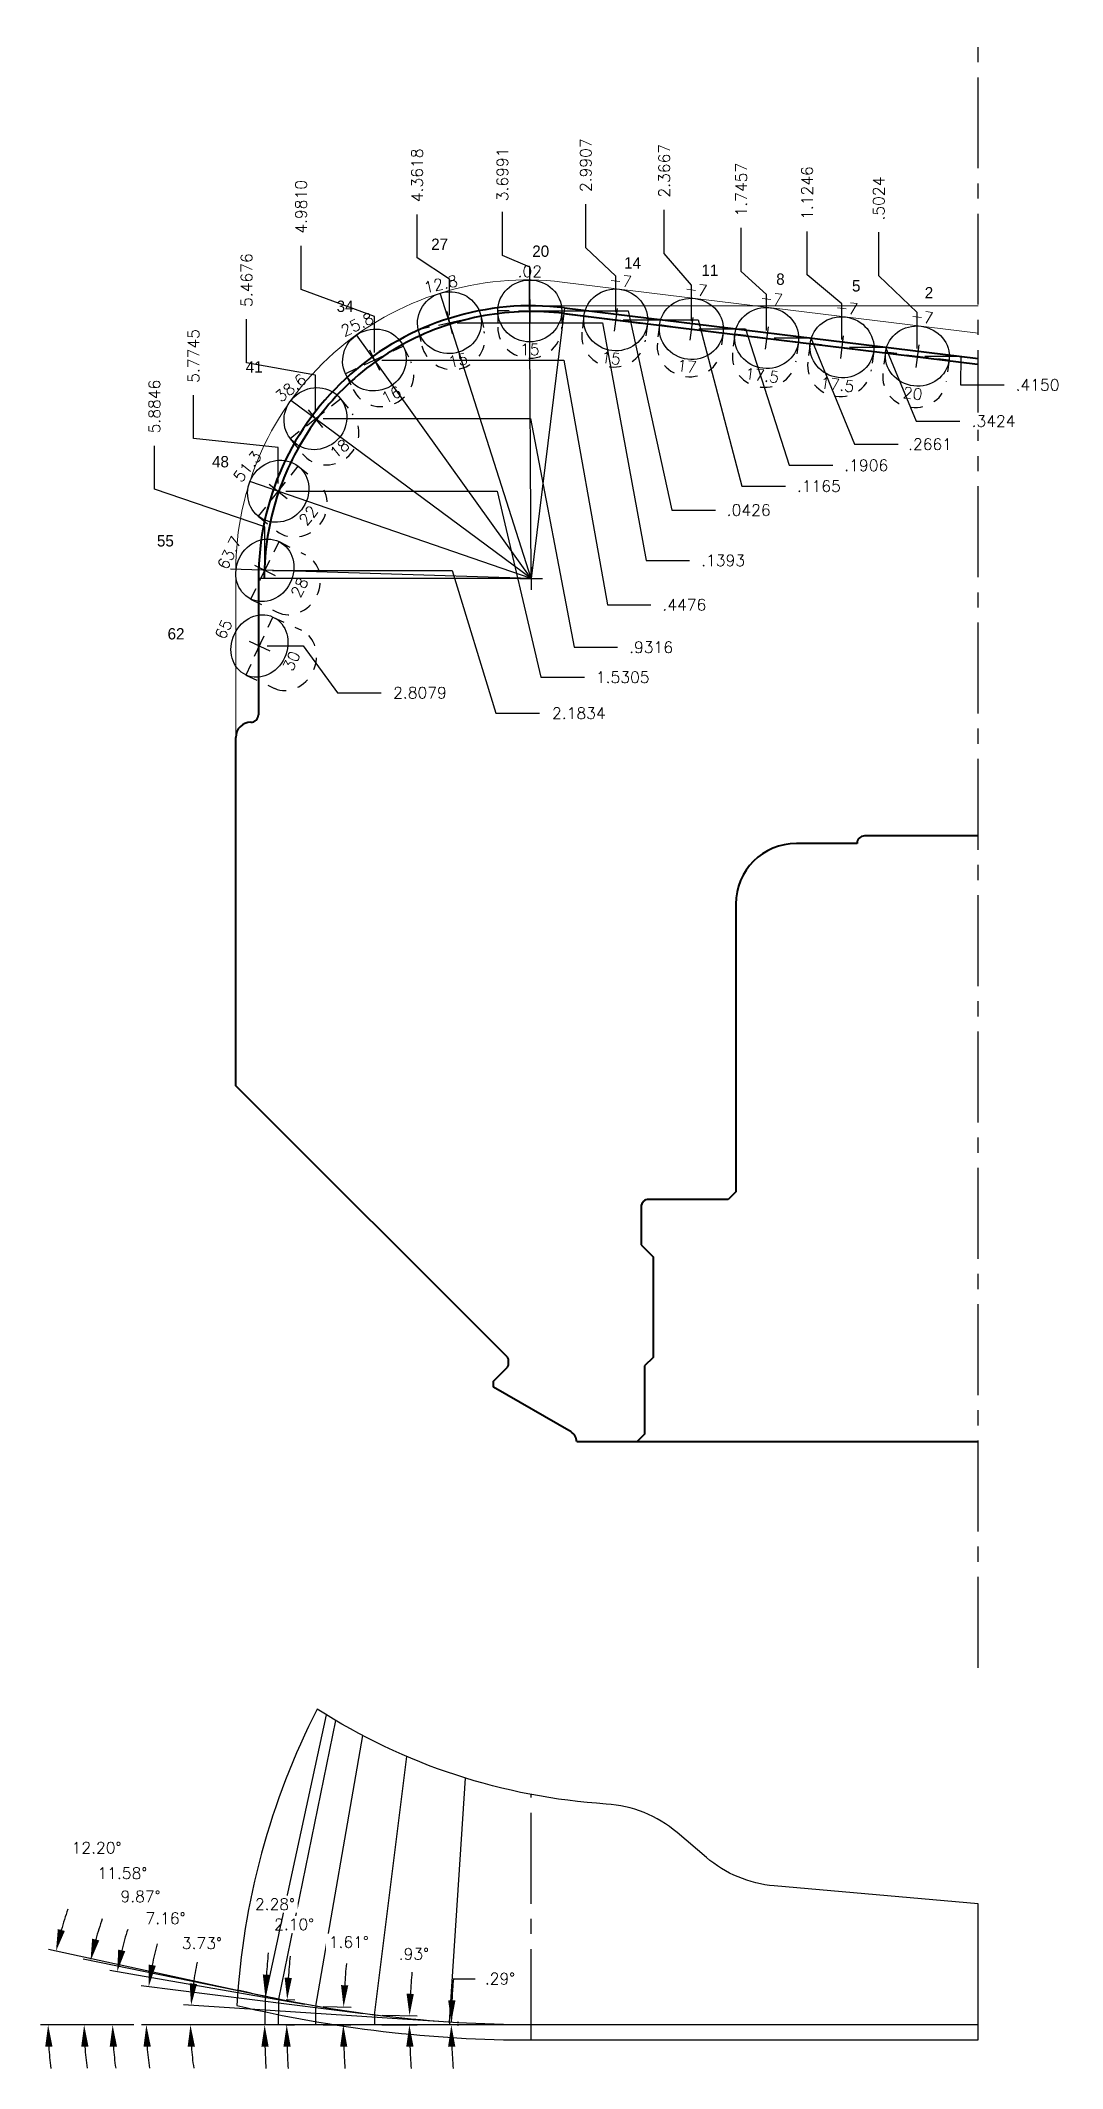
# Model space of a CAD drawing. Extents: x 34 to 204, y 6 to 38.
# Drawn here: x 176.61 to 185.04, y 12.21 to 28.95 of the extents above; entities that cross this region are included whole.
import ezdxf
from ezdxf.enums import TextEntityAlignment as Align

# ---------------------------------------------------------------- set-up
doc = ezdxf.new("R2010")
doc.units = 0
doc.header["$MEASUREMENT"] = 0
doc.header["$PDMODE"] = 35
doc.linetypes.add('CENTER2', pattern=[1.125, 0.75, -0.125, 0.125, -0.125])
doc.linetypes.add('HIDDEN2', pattern=[0.1875, 0.125, -0.0625])
doc.layers.get('0').update_dxf_attribs({"linetype": 'CONTINUOUS'})
doc.layers.get('Defpoints').update_dxf_attribs({"color": 10, "linetype": 'CONTINUOUS'})
doc.layers.add('Blade2', color=7, linetype='CONTINUOUS', true_color=0xcccc00)
for name, color, linetype in [('Blade5', 112, 'CONTINUOUS'), ('CLine', 5, 'CENTER2'), ('TEXT', 3, 'CONTINUOUS')]:
    doc.layers.add(name, color=color, linetype=linetype)
doc.styles.add('RomanS', font='romans')
doc.dimstyles.get("Standard").update_dxf_attribs({"dimtxt": 0.094, "dimasz": 0.18, "dimexe": 0.0625, "dimexo": 0.0625, "dimgap": 0.09, "dimtad": 0, "dimtih": 1, "dimtoh": 1, "dimdec": 4, "dimzin": 4, "dimdsep": 46, "dimtxsty": 'RomanS', "dimcen": 0.09, "dimazin": 1, "dimtfac": 1, "dimtdec": 4, "dimtofl": 0, "dimtmove": 0, "dimatfit": 1, "dimfxl": 1, "dimtfill": 1, "dimtolj": 1, "dimtzin": 0, "dimarcsym": 0})

msp = doc.modelspace()

# ---------------------------------------------------------------- texts
at = {"layer": 'Blade5'}
msp.add_text('62', height=0.09375, dxfattribs=at).set_placement((177.65544, 24.00266))

# ---------------------------------------------------------------- blocks, each defined once
blk = doc.blocks.new('CMark')
at = {"layer": 'CLine'}
for p, q in [((-0.094, 0), (0.094, 0)), ((0, 0.094), (0, -0.094))]:
    blk.add_line(p, q, dxfattribs=at)
blk = doc.blocks.new('1313@20')
for p, q in [((-0.17, 0), (-0.265, 0)), ((0.171, 0), (0.264, 0))]:
    blk.add_line(p, q)
at = {"color": 8, "linetype": 'HIDDEN2', "ltscale": 0.5}
blk.add_line((-0.265, 0), (-0.265, -0.178), dxfattribs=at)
at = {"color": 8, "linetype": 'HIDDEN2', "ltscale": 0.5, "flags": 128}
blk.add_lwpolyline([(0.264, 0), (0.264, -0.178)], dxfattribs=at)
blk.add_ellipse((0, 0), major_axis=(0.264, 0), ratio=0.939693)
at = {"color": 8, "linetype": 'HIDDEN2', "ltscale": 0.5}
blk.add_ellipse((0, -0.178), major_axis=(0.264, 0), ratio=0.939693, start_param=3.141593, end_param=6.283185, dxfattribs=at)
blk.add_blockref('CMark', (0, 0))
at = {"style": 'RomanS'}
blk.add_text('20', height=0.094, dxfattribs=at).set_placement((0, -0.311), align=Align.MIDDLE_CENTER)
blk.add_attdef('ANG', text='', height=0.094, dxfattribs=at).set_placement((0, 0.251), align=Align.BOTTOM_CENTER)
blk = doc.blocks.new('1313@15')
for p, q in [((-0.17, 0), (-0.265, 0)), ((0.171, 0), (0.264, 0))]:
    blk.add_line(p, q)
at = {"color": 8, "linetype": 'HIDDEN2', "ltscale": 0.5}
blk.add_line((-0.265, 0), (-0.265, -0.135), dxfattribs=at)
at = {"color": 8, "linetype": 'HIDDEN2', "ltscale": 0.5, "flags": 128}
blk.add_lwpolyline([(0.264, 0), (0.264, -0.135)], dxfattribs=at)
blk.add_ellipse((0, 0), major_axis=(0.264, 0), ratio=0.965926)
at = {"color": 8, "linetype": 'HIDDEN2', "ltscale": 0.5}
blk.add_ellipse((0, -0.135), major_axis=(0.264, 0), ratio=0.965926, start_param=3.141593, end_param=6.283185, dxfattribs=at)
blk.add_blockref('CMark', (0, 0))
at = {"style": 'RomanS'}
blk.add_text('15', height=0.094, dxfattribs=at).set_placement((0, -0.318), align=Align.MIDDLE_CENTER)
blk.add_attdef('ANG', text='', height=0.094, dxfattribs=at).set_placement((0, 0.251), align=Align.BOTTOM_CENTER)
blk = doc.blocks.new('1313@16')
for p, q in [((-0.17, 0), (-0.265, 0)), ((0.171, 0), (0.264, 0))]:
    blk.add_line(p, q)
at = {"color": 8, "linetype": 'HIDDEN2', "ltscale": 0.5}
blk.add_line((-0.265, 0), (-0.265, -0.143), dxfattribs=at)
at = {"color": 8, "linetype": 'HIDDEN2', "ltscale": 0.5, "flags": 128}
blk.add_lwpolyline([(0.264, 0), (0.264, -0.143)], dxfattribs=at)
blk.add_ellipse((0, 0), major_axis=(0.264, 0), ratio=0.961262)
at = {"color": 8, "linetype": 'HIDDEN2', "ltscale": 0.5}
blk.add_ellipse((0, -0.143), major_axis=(0.264, 0), ratio=0.961262, start_param=3.141593, end_param=6.283185, dxfattribs=at)
blk.add_blockref('CMark', (0, 0))
at = {"style": 'RomanS'}
blk.add_text('16', height=0.094, dxfattribs=at).set_placement((0, -0.318), align=Align.MIDDLE_CENTER)
blk.add_attdef('ANG', text='', height=0.094, dxfattribs=at).set_placement((0, 0.251), align=Align.BOTTOM_CENTER)
blk = doc.blocks.new('1313@18')
for p, q in [((-0.17, 0), (-0.265, 0)), ((0.171, 0), (0.264, 0))]:
    blk.add_line(p, q)
at = {"color": 8, "linetype": 'HIDDEN2', "ltscale": 0.5}
blk.add_line((-0.265, 0), (-0.265, -0.161), dxfattribs=at)
at = {"color": 8, "linetype": 'HIDDEN2', "ltscale": 0.5, "flags": 128}
blk.add_lwpolyline([(0.264, 0), (0.264, -0.161)], dxfattribs=at)
blk.add_ellipse((0, 0), major_axis=(0.264, 0), ratio=0.951057)
at = {"color": 8, "linetype": 'HIDDEN2', "ltscale": 0.5}
blk.add_ellipse((0, -0.161), major_axis=(0.264, 0), ratio=0.951057, start_param=3.141593, end_param=6.283185, dxfattribs=at)
blk.add_blockref('CMark', (0, 0))
at = {"style": 'RomanS'}
blk.add_text('18', height=0.094, dxfattribs=at).set_placement((0, -0.318), align=Align.MIDDLE_CENTER)
blk.add_attdef('ANG', text='', height=0.094, dxfattribs=at).set_placement((0, 0.251), align=Align.BOTTOM_CENTER)
blk = doc.blocks.new('1313@22')
for p, q in [((-0.17, 0), (-0.265, 0)), ((0.171, 0), (0.264, 0))]:
    blk.add_line(p, q)
at = {"color": 8, "linetype": 'HIDDEN2', "ltscale": 0.5}
blk.add_line((-0.265, 0), (-0.265, -0.195), dxfattribs=at)
at = {"color": 8, "linetype": 'HIDDEN2', "ltscale": 0.5, "flags": 128}
blk.add_lwpolyline([(0.264, 0), (0.264, -0.195)], dxfattribs=at)
blk.add_ellipse((0, 0), major_axis=(0.264, 0), ratio=0.927184)
at = {"color": 8, "linetype": 'HIDDEN2', "ltscale": 0.5}
blk.add_ellipse((0, -0.195), major_axis=(0.264, 0), ratio=0.927184, start_param=3.141593, end_param=6.283185, dxfattribs=at)
blk.add_blockref('CMark', (0, 0))
at = {"style": 'RomanS'}
blk.add_text('22', height=0.094, dxfattribs=at).set_placement((0, -0.318), align=Align.MIDDLE_CENTER)
blk.add_attdef('ANG', text='', height=0.094, dxfattribs=at).set_placement((0, 0.251), align=Align.BOTTOM_CENTER)
blk = doc.blocks.new('*D380')
at = {"layer": 'Blade5', "color": 0, "lineweight": -2, "transparency": 16777216}
for p, q in [((183.522, 27.003), (183.522, 27.363)), ((183.84, 26.702), (183.522, 27.003)), ((183.84, 26.404), (183.84, 26.702))]:
    blk.add_line(p, q, dxfattribs=at)
at = {"layer": 'Defpoints', "color": 0, "transparency": 16777216}
for p in [(184.343, 26.757), (183.84, 26.342)]:
    blk.add_point(p, dxfattribs=at)
at = {"layer": 'Blade5', "color": 0, "transparency": 16777216, "insert": (183.522, 27.641), "char_height": 0.094, "attachment_point": 5, "rotation": 90, "style": 'RomanS', "bg_fill": 3, "box_fill_scale": 1.25, "bg_fill_color": 256, "bg_fill_true_color": 13158600, "bg_fill_transparency": 0}
blk.add_mtext('\\A1;.5024', dxfattribs=at)
at = {"layer": 'Defpoints', "color": 0, "transparency": 16777216}
blk.add_point((183.522, 27.363), dxfattribs=at)
blk = doc.blocks.new('*D385')
at = {"layer": 'Blade5', "color": 0, "lineweight": -2, "transparency": 16777216}
for p, q in [((180.418, 27.172), (180.418, 27.532)), ((180.644, 27.074), (180.418, 27.172)), ((180.644, 26.777), (180.644, 27.074))]:
    blk.add_line(p, q, dxfattribs=at)
at = {"layer": 'Defpoints', "color": 0, "transparency": 16777216}
for p in [(180.644, 26.714), (184.343, 26.757)]:
    blk.add_point(p, dxfattribs=at)
at = {"layer": 'Blade5', "color": 0, "transparency": 16777216, "insert": (180.418, 27.841), "char_height": 0.094, "attachment_point": 5, "rotation": 90, "style": 'RomanS', "bg_fill": 3, "box_fill_scale": 1.25, "bg_fill_color": 256, "bg_fill_true_color": 13158600, "bg_fill_transparency": 0}
blk.add_mtext('\\A1;3.6991', dxfattribs=at)
at = {"layer": 'Defpoints', "color": 0, "transparency": 16777216}
blk.add_point((180.418, 27.532), dxfattribs=at)
blk = doc.blocks.new('*D386')
at = {"layer": 'Blade5', "color": 0, "lineweight": -2, "transparency": 16777216}
for p, q in [((179.714, 27.151), (179.714, 27.511)), ((179.981, 26.977), (179.714, 27.151)), ((179.981, 26.68), (179.981, 26.977))]:
    blk.add_line(p, q, dxfattribs=at)
at = {"layer": 'Defpoints', "color": 0, "transparency": 16777216}
for p in [(179.981, 26.617), (184.343, 26.757)]:
    blk.add_point(p, dxfattribs=at)
at = {"layer": 'Blade5', "color": 0, "transparency": 16777216, "insert": (179.714, 27.833), "char_height": 0.094, "attachment_point": 5, "rotation": 90, "style": 'RomanS', "bg_fill": 3, "box_fill_scale": 1.25, "bg_fill_color": 256, "bg_fill_true_color": 13158600, "bg_fill_transparency": 0}
blk.add_mtext('\\A1;4.3618', dxfattribs=at)
at = {"layer": 'Defpoints', "color": 0, "transparency": 16777216}
blk.add_point((179.714, 27.511), dxfattribs=at)
blk = doc.blocks.new('*D387')
at = {"layer": 'Blade5', "color": 0, "lineweight": -2, "transparency": 16777216}
for p, q in [((178.757, 26.89), (178.757, 27.25)), ((179.362, 26.669), (178.757, 26.89)), ((179.362, 26.372), (179.362, 26.669))]:
    blk.add_line(p, q, dxfattribs=at)
at = {"layer": 'Defpoints', "color": 0, "transparency": 16777216}
for p in [(184.343, 26.757), (179.362, 26.309)]:
    blk.add_point(p, dxfattribs=at)
at = {"layer": 'Blade5', "color": 0, "transparency": 16777216, "insert": (178.757, 27.573), "char_height": 0.094, "attachment_point": 5, "rotation": 90, "style": 'RomanS', "bg_fill": 3, "box_fill_scale": 1.25, "bg_fill_color": 256, "bg_fill_true_color": 13158600, "bg_fill_transparency": 0}
blk.add_mtext('\\A1;4.9810', dxfattribs=at)
at = {"layer": 'Defpoints', "color": 0, "transparency": 16777216}
blk.add_point((178.757, 27.25), dxfattribs=at)
blk = doc.blocks.new('*D388')
at = {"layer": 'Blade5', "color": 0, "lineweight": -2, "transparency": 16777216}
for p, q in [((178.307, 26.286), (178.307, 26.646)), ((178.875, 26.185), (178.307, 26.286)), ((178.875, 25.888), (178.875, 26.185))]:
    blk.add_line(p, q, dxfattribs=at)
at = {"layer": 'Defpoints', "color": 0, "transparency": 16777216}
for p in [(184.343, 26.757), (178.875, 25.825)]:
    blk.add_point(p, dxfattribs=at)
at = {"layer": 'Blade5', "color": 0, "transparency": 16777216, "insert": (178.307, 26.968), "char_height": 0.094, "attachment_point": 5, "rotation": 90, "style": 'RomanS', "bg_fill": 3, "box_fill_scale": 1.25, "bg_fill_color": 256, "bg_fill_true_color": 13158600, "bg_fill_transparency": 0}
blk.add_mtext('\\A1;5.4676', dxfattribs=at)
at = {"layer": 'Defpoints', "color": 0, "transparency": 16777216}
blk.add_point((178.307, 26.646), dxfattribs=at)
blk = doc.blocks.new('*D389')
at = {"layer": 'Blade5', "color": 0, "lineweight": -2, "transparency": 16777216}
for p, q in [((177.87, 25.66), (177.87, 26.02)), ((178.568, 25.586), (177.87, 25.66)), ((178.568, 25.289), (178.568, 25.586))]:
    blk.add_line(p, q, dxfattribs=at)
at = {"layer": 'Defpoints', "color": 0, "transparency": 16777216}
for p in [(184.343, 26.757), (178.568, 25.226)]:
    blk.add_point(p, dxfattribs=at)
at = {"layer": 'Blade5', "color": 0, "transparency": 16777216, "insert": (177.87, 26.342), "char_height": 0.094, "attachment_point": 5, "rotation": 90, "style": 'RomanS', "bg_fill": 3, "box_fill_scale": 1.25, "bg_fill_color": 256, "bg_fill_true_color": 13158600, "bg_fill_transparency": 0}
blk.add_mtext('\\A1;5.7745', dxfattribs=at)
at = {"layer": 'Defpoints', "color": 0, "transparency": 16777216}
blk.add_point((177.87, 26.02), dxfattribs=at)
blk = doc.blocks.new('*D390')
at = {"layer": 'Blade5', "color": 0, "lineweight": -2, "transparency": 16777216}
for p, q in [((183.903, 26.342), (184.2, 26.342)), ((184.2, 26.342), (184.196, 26.104)), ((184.196, 26.104), (184.556, 26.104))]:
    blk.add_line(p, q, dxfattribs=at)
at = {"layer": 'Defpoints', "color": 0, "transparency": 16777216}
for p in [(184.343, 26.757), (183.84, 26.342)]:
    blk.add_point(p, dxfattribs=at)
at = {"layer": 'Blade5', "color": 0, "transparency": 16777216, "insert": (184.832, 26.104), "char_height": 0.094, "attachment_point": 5, "style": 'RomanS', "bg_fill": 3, "box_fill_scale": 1.25, "bg_fill_color": 256, "bg_fill_true_color": 13158600, "bg_fill_transparency": 0}
blk.add_mtext('\\A1;.4150', dxfattribs=at)
at = {"layer": 'Defpoints', "color": 0, "transparency": 16777216}
blk.add_point((184.556, 26.104), dxfattribs=at)
blk = doc.blocks.new('*D395')
at = {"layer": 'Blade5', "color": 0, "lineweight": -2, "transparency": 16777216}
for p, q in [((180.706, 26.714), (181.454, 26.714)), ((181.454, 26.714), (181.814, 25.07)), ((181.814, 25.07), (182.174, 25.07))]:
    blk.add_line(p, q, dxfattribs=at)
at = {"layer": 'Defpoints', "color": 0, "transparency": 16777216}
for p in [(180.644, 26.714), (184.343, 26.757)]:
    blk.add_point(p, dxfattribs=at)
at = {"layer": 'Blade5', "color": 0, "transparency": 16777216, "insert": (182.449, 25.07), "char_height": 0.094, "attachment_point": 5, "style": 'RomanS', "bg_fill": 3, "box_fill_scale": 1.25, "bg_fill_color": 256, "bg_fill_true_color": 13158600, "bg_fill_transparency": 0}
blk.add_mtext('\\A1;.0426', dxfattribs=at)
at = {"layer": 'Defpoints', "color": 0, "transparency": 16777216}
blk.add_point((182.174, 25.07), dxfattribs=at)
blk = doc.blocks.new('*D396')
at = {"layer": 'Blade5', "color": 0, "lineweight": -2, "transparency": 16777216}
for p, q in [((180.043, 26.617), (181.242, 26.617)), ((181.242, 26.617), (181.602, 24.655)), ((181.602, 24.655), (181.962, 24.655))]:
    blk.add_line(p, q, dxfattribs=at)
at = {"layer": 'Defpoints', "color": 0, "transparency": 16777216}
for p in [(179.981, 26.617), (184.343, 26.757)]:
    blk.add_point(p, dxfattribs=at)
at = {"layer": 'Blade5', "color": 0, "transparency": 16777216, "insert": (182.238, 24.655), "char_height": 0.094, "attachment_point": 5, "style": 'RomanS', "bg_fill": 3, "box_fill_scale": 1.25, "bg_fill_color": 256, "bg_fill_true_color": 13158600, "bg_fill_transparency": 0}
blk.add_mtext('\\A1;.1393', dxfattribs=at)
at = {"layer": 'Defpoints', "color": 0, "transparency": 16777216}
blk.add_point((181.962, 24.655), dxfattribs=at)
blk = doc.blocks.new('*D397')
at = {"layer": 'Blade5', "color": 0, "lineweight": -2, "transparency": 16777216}
for p, q in [((179.424, 26.309), (180.923, 26.309)), ((180.923, 26.309), (181.283, 24.289)), ((181.283, 24.289), (181.643, 24.289))]:
    blk.add_line(p, q, dxfattribs=at)
at = {"layer": 'Defpoints', "color": 0, "transparency": 16777216}
for p in [(184.343, 26.757), (179.362, 26.309)]:
    blk.add_point(p, dxfattribs=at)
at = {"layer": 'Blade5', "color": 0, "transparency": 16777216, "insert": (181.918, 24.289), "char_height": 0.094, "attachment_point": 5, "style": 'RomanS', "bg_fill": 3, "box_fill_scale": 1.25, "bg_fill_color": 256, "bg_fill_true_color": 13158600, "bg_fill_transparency": 0}
blk.add_mtext('\\A1;.4476', dxfattribs=at)
at = {"layer": 'Defpoints', "color": 0, "transparency": 16777216}
blk.add_point((181.643, 24.289), dxfattribs=at)
blk = doc.blocks.new('*D398')
at = {"layer": 'Blade5', "color": 0, "lineweight": -2, "transparency": 16777216}
for p, q in [((178.938, 25.825), (180.648, 25.825)), ((180.648, 25.825), (181.008, 23.938)), ((181.008, 23.938), (181.368, 23.938))]:
    blk.add_line(p, q, dxfattribs=at)
at = {"layer": 'Defpoints', "color": 0, "transparency": 16777216}
for p in [(184.343, 26.757), (178.875, 25.825)]:
    blk.add_point(p, dxfattribs=at)
at = {"layer": 'Blade5', "color": 0, "transparency": 16777216, "insert": (181.644, 23.938), "char_height": 0.094, "attachment_point": 5, "style": 'RomanS', "bg_fill": 3, "box_fill_scale": 1.25, "bg_fill_color": 256, "bg_fill_true_color": 13158600, "bg_fill_transparency": 0}
blk.add_mtext('\\A1;.9316', dxfattribs=at)
at = {"layer": 'Defpoints', "color": 0, "transparency": 16777216}
blk.add_point((181.368, 23.938), dxfattribs=at)
blk = doc.blocks.new('*D399')
at = {"layer": 'Blade5', "color": 0, "lineweight": -2, "transparency": 16777216}
for p, q in [((178.631, 25.226), (180.374, 25.226)), ((180.374, 25.226), (180.734, 23.691)), ((180.734, 23.691), (181.094, 23.691))]:
    blk.add_line(p, q, dxfattribs=at)
at = {"layer": 'Defpoints', "color": 0, "transparency": 16777216}
for p in [(184.343, 26.757), (178.568, 25.226)]:
    blk.add_point(p, dxfattribs=at)
at = {"layer": 'Blade5', "color": 0, "transparency": 16777216, "insert": (181.41, 23.691), "char_height": 0.094, "attachment_point": 5, "style": 'RomanS', "bg_fill": 3, "box_fill_scale": 1.25, "bg_fill_color": 256, "bg_fill_true_color": 13158600, "bg_fill_transparency": 0}
blk.add_mtext('\\A1;1.5305', dxfattribs=at)
at = {"layer": 'Defpoints', "color": 0, "transparency": 16777216}
blk.add_point((181.094, 23.691), dxfattribs=at)
blk = doc.blocks.new('*D400')
at = {"layer": 'Blade5', "color": 0, "lineweight": -2, "transparency": 16777216}
for p, q in [((180.013, 12.95), (180.193, 12.95)), ((180.043, 12.591), (180.058, 12.59)), ((180.043, 12.569), (180.058, 12.569))]:
    blk.add_line(p, q, dxfattribs=at)
for start, end in [(174.9654, 179.7119), (174.9664, 177.3392), (182.3727, 184.7454)]:
    blk.add_arc((184.343, 12.569), 4.347, start, end, dxfattribs=at)
at = {"layer": 'Blade5', "color": 0, "transparency": 16777216}
for points in [[(180.03, 12.77), (179.97, 12.771), (179.996, 12.591)], [(179.969, 12.388), (180.029, 12.39), (179.996, 12.569)]]:
    blk.add_solid(points, dxfattribs=at)
at = {"layer": 'Defpoints', "color": 0, "transparency": 16777216}
for p in [(179.981, 12.591), (179.981, 12.569), (179.996, 12.576), (184.343, 12.569)]:
    blk.add_point(p, dxfattribs=at)
at = {"layer": 'Blade5', "color": 0, "transparency": 16777216, "insert": (180.397, 12.95), "char_height": 0.094, "attachment_point": 5, "style": 'RomanS', "bg_fill": 3, "box_fill_scale": 1.25, "bg_fill_color": 256, "bg_fill_true_color": 13158600, "bg_fill_transparency": 0}
blk.add_mtext('\\A1;.29°', dxfattribs=at)
blk = doc.blocks.new('*D401')
at = {"layer": 'Blade5', "color": 0, "lineweight": -2, "transparency": 16777216}
for p, q in [((179.424, 12.569), (179.713, 12.569)), ((179.425, 12.649), (179.713, 12.644))]:
    blk.add_line(p, q, dxfattribs=at)
for start, end in [(174.6738, 176.8718), (182.1979, 184.3959)]:
    blk.add_arc((184.343, 12.569), 4.692, start, end, dxfattribs=at)
at = {"layer": 'Blade5', "color": 0, "transparency": 16777216}
for points in [[(179.687, 12.824), (179.627, 12.826), (179.651, 12.645)], [(179.624, 12.388), (179.684, 12.39), (179.65, 12.569)]]:
    blk.add_solid(points, dxfattribs=at)
at = {"layer": 'Defpoints', "color": 0, "transparency": 16777216}
for p in [(179.362, 12.65), (179.362, 12.569), (179.65, 12.594), (184.343, 12.569)]:
    blk.add_point(p, dxfattribs=at)
at = {"layer": 'Blade5', "color": 0, "transparency": 16777216, "insert": (179.687, 13.154), "char_height": 0.094, "attachment_point": 5, "style": 'RomanS', "bg_fill": 3, "box_fill_scale": 1.25, "bg_fill_color": 256, "bg_fill_true_color": 13158600, "bg_fill_transparency": 0}
blk.add_mtext('\\A1;.93°', dxfattribs=at)
blk = doc.blocks.new('*D402')
at = {"layer": 'Blade5', "color": 0, "lineweight": -2, "transparency": 16777216}
for p, q in [((178.94, 12.721), (179.17, 12.714)), ((178.938, 12.569), (179.168, 12.569))]:
    blk.add_line(p, q, dxfattribs=at)
for start, end in [(174.4529, 176.4222), (181.9693, 183.9386)]:
    blk.add_arc((184.343, 12.569), 5.237, start, end, dxfattribs=at)
at = {"layer": 'Blade5', "color": 0, "transparency": 16777216}
for points in [[(179.146, 12.894), (179.086, 12.897), (179.107, 12.716)], [(179.079, 12.388), (179.138, 12.389), (179.105, 12.569)]]:
    blk.add_solid(points, dxfattribs=at)
at = {"layer": 'Defpoints', "color": 0, "transparency": 16777216}
for p in [(178.877, 12.722), (178.875, 12.569), (179.106, 12.618), (184.343, 12.569)]:
    blk.add_point(p, dxfattribs=at)
at = {"layer": 'Blade5', "color": 0, "transparency": 16777216, "insert": (179.15, 13.252), "char_height": 0.094, "attachment_point": 5, "style": 'RomanS', "bg_fill": 3, "box_fill_scale": 1.25, "bg_fill_color": 256, "bg_fill_true_color": 13158600, "bg_fill_transparency": 0}
blk.add_mtext('\\A1;1.61°', dxfattribs=at)
blk = doc.blocks.new('*D403')
at = {"layer": 'Blade5', "color": 0, "lineweight": -2, "transparency": 16777216}
for p, q in [((178.634, 12.778), (178.704, 12.775)), ((178.631, 12.569), (178.701, 12.569))]:
    blk.add_line(p, q, dxfattribs=at)
for start, end in [(174.2872, 176.0951), (181.808, 183.6159)]:
    blk.add_arc((184.343, 12.569), 5.705, start, end, dxfattribs=at)
at = {"layer": 'Blade5', "color": 0, "transparency": 16777216}
for points in [[(178.681, 12.956), (178.621, 12.959), (178.642, 12.778)], [(178.611, 12.388), (178.671, 12.389), (178.638, 12.569)]]:
    blk.add_solid(points, dxfattribs=at)
at = {"layer": 'Defpoints', "color": 0, "transparency": 16777216}
for p in [(178.572, 12.78), (178.568, 12.569), (178.638, 12.638), (184.343, 12.569)]:
    blk.add_point(p, dxfattribs=at)
at = {"layer": 'Blade5', "color": 0, "transparency": 16777216, "insert": (178.699, 13.398), "char_height": 0.094, "attachment_point": 5, "style": 'RomanS', "bg_fill": 3, "box_fill_scale": 1.25, "bg_fill_color": 256, "bg_fill_true_color": 13158600, "bg_fill_transparency": 0}
blk.add_mtext('\\A1;2.10°', dxfattribs=at)
blk = doc.blocks.new('*D404')
at = {"layer": 'Blade5', "color": 0, "lineweight": -2, "transparency": 16777216}
blk.add_line((179.887, 12.597), (177.787, 12.734), dxfattribs=at)
for start, end in [(167.9327, 172.1032), (184.1705, 188.3411)]:
    blk.add_arc((180.318, 12.569), 2.473, start, end, dxfattribs=at)
at = {"layer": 'Blade5', "color": 0, "transparency": 16777216}
for points in [[(177.898, 12.906), (177.838, 12.912), (177.849, 12.73)], [(177.821, 12.388), (177.881, 12.39), (177.844, 12.569)]]:
    blk.add_solid(points, dxfattribs=at)
at = {"layer": 'Defpoints', "color": 0, "transparency": 16777216}
for p in [(177.441, 12.569), (177.845, 12.623), (179.95, 12.593), (180.012, 12.589), (180.655, 12.569)]:
    blk.add_point(p, dxfattribs=at)
at = {"layer": 'Blade5', "color": 0, "transparency": 16777216, "insert": (177.938, 13.242), "char_height": 0.094, "attachment_point": 5, "style": 'RomanS', "bg_fill": 3, "box_fill_scale": 1.25, "bg_fill_color": 256, "bg_fill_true_color": 13158600, "bg_fill_transparency": 0}
blk.add_mtext('\\A1;3.73°', dxfattribs=at)
blk = doc.blocks.new('*D405')
at = {"layer": 'Blade5', "color": 0, "lineweight": -2, "transparency": 16777216}
blk.add_line((179.269, 12.661), (177.438, 12.891), dxfattribs=at)
for start, end in [(164.6737, 168.7576), (184.0839, 188.1677)]:
    blk.add_arc((180.006, 12.569), 2.526, start, end, dxfattribs=at)
at = {"layer": 'Blade5', "color": 0, "transparency": 16777216}
for points in [[(177.558, 13.057), (177.499, 13.066), (177.5, 12.884)], [(177.457, 12.388), (177.517, 12.39), (177.48, 12.569)]]:
    blk.add_solid(points, dxfattribs=at)
at = {"layer": 'Defpoints', "color": 0, "transparency": 16777216}
for p in [(177.441, 12.569), (177.482, 12.674), (179.331, 12.654), (179.393, 12.646), (180.655, 12.569)]:
    blk.add_point(p, dxfattribs=at)
at = {"layer": 'Blade5', "color": 0, "transparency": 16777216, "insert": (177.638, 13.448), "char_height": 0.094, "attachment_point": 5, "style": 'RomanS', "bg_fill": 3, "box_fill_scale": 1.25, "bg_fill_color": 256, "bg_fill_true_color": 13158600, "bg_fill_transparency": 0}
blk.add_mtext('\\A1;7.16°', dxfattribs=at)
blk = doc.blocks.new('*D406')
at = {"layer": 'Blade5', "color": 0, "lineweight": -2, "transparency": 16777216}
for p, q in [((178.785, 12.738), (177.178, 13.018)), ((177.378, 12.569), (177.139, 12.569))]:
    blk.add_line(p, q, dxfattribs=at)
for start, end in [(162.0662, 166.0994), (184.0332, 188.0665)]:
    blk.add_arc((179.76, 12.569), 2.558, start, end, dxfattribs=at)
at = {"layer": 'Blade5', "color": 0, "transparency": 16777216}
for points in [[(177.306, 13.177), (177.248, 13.19), (177.24, 13.007)], [(177.178, 12.388), (177.238, 12.39), (177.202, 12.569)]]:
    blk.add_solid(points, dxfattribs=at)
at = {"layer": 'Defpoints', "color": 0, "transparency": 16777216}
for p in [(178.846, 12.728), (177.206, 12.716), (177.441, 12.569), (178.908, 12.717), (180.655, 12.569)]:
    blk.add_point(p, dxfattribs=at)
at = {"layer": 'Blade5', "color": 0, "transparency": 16777216, "insert": (177.432, 13.629), "char_height": 0.094, "attachment_point": 5, "style": 'RomanS', "bg_fill": 3, "box_fill_scale": 1.25, "bg_fill_color": 256, "bg_fill_true_color": 13158600, "bg_fill_transparency": 0}
blk.add_mtext('\\A1;9.87°', dxfattribs=at)
blk = doc.blocks.new('*D407')
at = {"layer": 'Blade5', "color": 0, "lineweight": -2, "transparency": 16777216}
for p, q in [((178.48, 12.799), (176.959, 13.111)), ((177.378, 12.569), (176.904, 12.569))]:
    blk.add_line(p, q, dxfattribs=at)
for start, end in [(160.591, 164.504), (183.913, 187.826)]:
    blk.add_arc((179.603, 12.569), 2.636, start, end, dxfattribs=at)
at = {"layer": 'Blade5', "color": 0, "transparency": 16777216}
for points in [[(177.092, 13.266), (177.033, 13.28), (177.02, 13.098)], [(176.943, 12.388), (177.003, 12.39), (176.967, 12.569)]]:
    blk.add_solid(points, dxfattribs=at)
at = {"layer": 'Defpoints', "color": 0, "transparency": 16777216}
for p in [(176.973, 12.746), (178.541, 12.786), (178.603, 12.774), (177.441, 12.569), (180.655, 12.569)]:
    blk.add_point(p, dxfattribs=at)
at = {"layer": 'Blade5', "color": 0, "transparency": 16777216, "insert": (177.282, 13.82), "char_height": 0.094, "attachment_point": 5, "style": 'RomanS', "bg_fill": 3, "box_fill_scale": 1.25, "bg_fill_color": 256, "bg_fill_true_color": 13158600, "bg_fill_transparency": 0}
blk.add_mtext('\\A1;11.58°', dxfattribs=at)
blk = doc.blocks.new('1313@30')
for p, q in [((-0.17, 0), (-0.265, 0)), ((0.171, 0), (0.264, 0))]:
    blk.add_line(p, q)
at = {"color": 8, "linetype": 'HIDDEN2', "ltscale": 0.5}
blk.add_line((-0.265, 0), (-0.265, -0.26), dxfattribs=at)
at = {"color": 8, "linetype": 'HIDDEN2', "ltscale": 0.5, "flags": 128}
blk.add_lwpolyline([(0.264, 0), (0.264, -0.26)], dxfattribs=at)
blk.add_ellipse((0, 0), major_axis=(0.264, 0), ratio=0.866025)
at = {"color": 8, "linetype": 'HIDDEN2', "ltscale": 0.5}
blk.add_ellipse((0, -0.26), major_axis=(0.264, 0), ratio=0.866025, start_param=3.141593, end_param=6.283185, dxfattribs=at)
blk.add_blockref('CMark', (0, 0))
at = {"style": 'RomanS'}
blk.add_text('30', height=0.094, dxfattribs=at).set_placement((0, -0.292), align=Align.MIDDLE_CENTER)
blk.add_attdef('ANG', text='', height=0.094, dxfattribs=at).set_placement((0, 0.251), align=Align.BOTTOM_CENTER)
blk = doc.blocks.new('*D453')
at = {"layer": 'Blade5', "color": 0, "lineweight": -2, "transparency": 16777216}
for p, q in [((178.476, 23.949), (178.773, 23.949)), ((178.773, 23.949), (179.057, 23.563)), ((179.057, 23.563), (179.417, 23.563))]:
    blk.add_line(p, q, dxfattribs=at)
at = {"layer": 'Defpoints', "color": 0, "transparency": 16777216}
for p in [(184.343, 26.757), (178.413, 23.949)]:
    blk.add_point(p, dxfattribs=at)
at = {"layer": 'Blade5', "color": 0, "transparency": 16777216, "insert": (179.737, 23.563), "char_height": 0.094, "attachment_point": 5, "style": 'RomanS', "bg_fill": 3, "box_fill_scale": 1.25, "bg_fill_color": 256, "bg_fill_true_color": 13158600, "bg_fill_transparency": 0}
blk.add_mtext('\\A1;2.8079', dxfattribs=at)
at = {"layer": 'Defpoints', "color": 0, "transparency": 16777216}
blk.add_point((179.417, 23.563), dxfattribs=at)
blk = doc.blocks.new('1313@28')
for p, q in [((-0.17, 0), (-0.265, 0)), ((0.171, 0), (0.264, 0))]:
    blk.add_line(p, q)
at = {"color": 8, "linetype": 'HIDDEN2', "ltscale": 0.5}
blk.add_line((-0.265, 0), (-0.265, -0.244), dxfattribs=at)
at = {"color": 8, "linetype": 'HIDDEN2', "ltscale": 0.5, "flags": 128}
blk.add_lwpolyline([(0.264, 0), (0.264, -0.244)], dxfattribs=at)
blk.add_ellipse((0, 0), major_axis=(0.264, 0), ratio=0.882949)
at = {"color": 8, "linetype": 'HIDDEN2', "ltscale": 0.5}
blk.add_ellipse((0, -0.244), major_axis=(0.264, 0), ratio=0.882949, start_param=3.141593, end_param=6.283185, dxfattribs=at)
blk.add_blockref('CMark', (0, 0))
at = {"style": 'RomanS'}
blk.add_text('28', height=0.094, dxfattribs=at).set_placement((0, -0.318), align=Align.MIDDLE_CENTER)
blk.add_attdef('ANG', text='', height=0.094, dxfattribs=at).set_placement((0, 0.251), align=Align.BOTTOM_CENTER)
blk = doc.blocks.new('*D467')
at = {"layer": 'Blade5', "color": 0, "lineweight": -2, "transparency": 16777216}
for p, q in [((177.547, 25.242), (177.547, 25.602)), ((178.458, 24.933), (177.547, 25.242)), ((178.458, 24.636), (178.458, 24.933))]:
    blk.add_line(p, q, dxfattribs=at)
at = {"layer": 'Defpoints', "color": 0, "transparency": 16777216}
for p in [(184.343, 26.757), (178.458, 24.573)]:
    blk.add_point(p, dxfattribs=at)
at = {"layer": 'Blade5', "color": 0, "transparency": 16777216, "insert": (177.547, 25.925), "char_height": 0.094, "attachment_point": 5, "rotation": 90, "style": 'RomanS', "bg_fill": 3, "box_fill_scale": 1.25, "bg_fill_color": 256, "bg_fill_true_color": 13158600, "bg_fill_transparency": 0}
blk.add_mtext('\\A1;5.8846', dxfattribs=at)
at = {"layer": 'Defpoints', "color": 0, "transparency": 16777216}
blk.add_point((177.547, 25.602), dxfattribs=at)
blk = doc.blocks.new('*D468')
at = {"layer": 'Blade5', "color": 0, "lineweight": -2, "transparency": 16777216}
for p, q in [((178.521, 24.573), (180.003, 24.573)), ((180.003, 24.573), (180.363, 23.394)), ((180.363, 23.394), (180.723, 23.394))]:
    blk.add_line(p, q, dxfattribs=at)
at = {"layer": 'Defpoints', "color": 0, "transparency": 16777216}
for p in [(184.343, 26.757), (178.458, 24.573)]:
    blk.add_point(p, dxfattribs=at)
at = {"layer": 'Blade5', "color": 0, "transparency": 16777216, "insert": (181.048, 23.394), "char_height": 0.094, "attachment_point": 5, "style": 'RomanS', "bg_fill": 3, "box_fill_scale": 1.25, "bg_fill_color": 256, "bg_fill_true_color": 13158600, "bg_fill_transparency": 0}
blk.add_mtext('\\A1;2.1834', dxfattribs=at)
at = {"layer": 'Defpoints', "color": 0, "transparency": 16777216}
blk.add_point((180.723, 23.394), dxfattribs=at)
blk = doc.blocks.new('*D469')
at = {"layer": 'Blade2', "color": 0, "lineweight": -2, "transparency": 16777216}
for p, q in [((178.371, 12.823), (176.674, 13.19)), ((177.378, 12.569), (176.608, 12.569))]:
    blk.add_line(p, q, dxfattribs=at)
for start, end in [(160.6274, 164.2138), (183.5864, 187.1727)]:
    blk.add_arc((179.546, 12.569), 2.876, start, end, dxfattribs=at)
at = {"layer": 'Blade2', "color": 0, "transparency": 16777216}
for points in [[(176.808, 13.344), (176.75, 13.359), (176.735, 13.177)], [(176.646, 12.388), (176.706, 12.39), (176.67, 12.569)]]:
    blk.add_solid(points, dxfattribs=at)
at = {"layer": 'Defpoints', "color": 0, "transparency": 16777216}
for p in [(176.677, 12.773), (178.432, 12.81), (178.493, 12.797), (177.441, 12.569), (180.655, 12.569)]:
    blk.add_point(p, dxfattribs=at)
at = {"layer": 'Blade2', "color": 0, "transparency": 16777216, "insert": (177.069, 14.03), "char_height": 0.094, "attachment_point": 5, "style": 'RomanS', "bg_fill": 3, "box_fill_scale": 1.25, "bg_fill_color": 256, "bg_fill_true_color": 13158600, "bg_fill_transparency": 0}
blk.add_mtext('\\A1;12.20°', dxfattribs=at)
blk = doc.blocks.new('*D470')
at = {"layer": 'Blade2', "color": 0, "lineweight": -2, "transparency": 16777216}
for p, q in [((178.4, 12.806), (178.398, 12.806)), ((178.396, 12.569), (178.393, 12.569))]:
    blk.add_line(p, q, dxfattribs=at)
for start, end in [(174.214, 175.9661), (181.752, 183.504)]:
    blk.add_arc((184.343, 12.569), 5.887, start, end, dxfattribs=at)
at = {"layer": 'Blade2', "color": 0, "transparency": 16777216}
for points in [[(178.5, 12.981), (178.441, 12.985), (178.461, 12.803)], [(178.429, 12.388), (178.489, 12.389), (178.456, 12.569)]]:
    blk.add_solid(points, dxfattribs=at)
at = {"layer": 'Defpoints', "color": 0, "transparency": 16777216}
for p in [(178.463, 12.803), (178.456, 12.647), (178.458, 12.569), (184.343, 12.569)]:
    blk.add_point(p, dxfattribs=at)
at = {"layer": 'Blade2', "color": 0, "transparency": 16777216, "insert": (178.541, 13.564), "char_height": 0.094, "attachment_point": 5, "style": 'RomanS', "bg_fill": 3, "box_fill_scale": 1.25, "bg_fill_color": 256, "bg_fill_true_color": 13158600, "bg_fill_transparency": 0}
blk.add_mtext('\\A1;2.28°', dxfattribs=at)
blk = doc.blocks.new('1313@17.5')
for p, q in [((-0.17, 0), (-0.265, 0)), ((0.171, 0), (0.264, 0))]:
    blk.add_line(p, q)
at = {"color": 8, "linetype": 'HIDDEN2', "ltscale": 0.5}
blk.add_line((-0.265, 0), (-0.265, -0.178), dxfattribs=at)
at = {"color": 8, "linetype": 'HIDDEN2', "ltscale": 0.5, "flags": 128}
blk.add_lwpolyline([(0.264, 0), (0.264, -0.178)], dxfattribs=at)
blk.add_ellipse((0, 0), major_axis=(0.264, 0), ratio=0.953717)
at = {"color": 8, "linetype": 'HIDDEN2', "ltscale": 0.5}
blk.add_ellipse((0, -0.156), major_axis=(0.264, 0), ratio=0.953717, start_param=3.141593, end_param=6.283185, dxfattribs=at)
blk.add_blockref('CMark', (0, 0))
at = {"style": 'RomanS'}
blk.add_text('17.5', height=0.094, dxfattribs=at).set_placement((0, -0.311), align=Align.MIDDLE_CENTER)
blk.add_attdef('ANG', text='', height=0.094, dxfattribs=at).set_placement((0, 0.251), align=Align.BOTTOM_CENTER)
blk = doc.blocks.new('*D569')
at = {"layer": 'Blade5', "color": 0, "lineweight": -2, "transparency": 16777216}
for p, q in [((182.931, 27.011), (182.931, 27.371)), ((183.218, 26.774), (182.931, 27.011)), ((183.218, 26.477), (183.218, 26.774))]:
    blk.add_line(p, q, dxfattribs=at)
at = {"layer": 'Defpoints', "color": 0, "transparency": 16777216}
for p in [(184.343, 26.757), (183.218, 26.414)]:
    blk.add_point(p, dxfattribs=at)
at = {"layer": 'Blade5', "color": 0, "transparency": 16777216, "insert": (182.931, 27.687), "char_height": 0.094, "attachment_point": 5, "rotation": 90, "style": 'RomanS', "bg_fill": 3, "box_fill_scale": 1.25, "bg_fill_color": 256, "bg_fill_true_color": 13158600, "bg_fill_transparency": 0}
blk.add_mtext('\\A1;1.1246', dxfattribs=at)
at = {"layer": 'Defpoints', "color": 0, "transparency": 16777216}
blk.add_point((182.931, 27.371), dxfattribs=at)
blk = doc.blocks.new('*D570')
at = {"layer": 'Blade5', "color": 0, "lineweight": -2, "transparency": 16777216}
for p, q in [((183.281, 26.414), (183.578, 26.414)), ((183.578, 26.414), (183.831, 25.805)), ((183.831, 25.805), (184.191, 25.805))]:
    blk.add_line(p, q, dxfattribs=at)
at = {"layer": 'Defpoints', "color": 0, "transparency": 16777216}
for p in [(184.343, 26.757), (183.218, 26.414)]:
    blk.add_point(p, dxfattribs=at)
at = {"layer": 'Blade5', "color": 0, "transparency": 16777216, "insert": (184.469, 25.805), "char_height": 0.094, "attachment_point": 5, "style": 'RomanS', "bg_fill": 3, "box_fill_scale": 1.25, "bg_fill_color": 256, "bg_fill_true_color": 13158600, "bg_fill_transparency": 0}
blk.add_mtext('\\A1;.3424', dxfattribs=at)
at = {"layer": 'Defpoints', "color": 0, "transparency": 16777216}
blk.add_point((184.191, 25.805), dxfattribs=at)
blk = doc.blocks.new('*D571')
at = {"layer": 'Blade5', "color": 0, "lineweight": -2, "transparency": 16777216}
for p, q in [((182.388, 27.039), (182.388, 27.399)), ((182.597, 26.851), (182.388, 27.039)), ((182.597, 26.553), (182.597, 26.851))]:
    blk.add_line(p, q, dxfattribs=at)
at = {"layer": 'Defpoints', "color": 0, "transparency": 16777216}
for p in [(184.343, 26.757), (182.597, 26.491)]:
    blk.add_point(p, dxfattribs=at)
at = {"layer": 'Blade5', "color": 0, "transparency": 16777216, "insert": (182.388, 27.715), "char_height": 0.094, "attachment_point": 5, "rotation": 90, "style": 'RomanS', "bg_fill": 3, "box_fill_scale": 1.25, "bg_fill_color": 256, "bg_fill_true_color": 13158600, "bg_fill_transparency": 0}
blk.add_mtext('\\A1;1.7457', dxfattribs=at)
at = {"layer": 'Defpoints', "color": 0, "transparency": 16777216}
blk.add_point((182.388, 27.399), dxfattribs=at)
blk = doc.blocks.new('*D572')
at = {"layer": 'Blade5', "color": 0, "lineweight": -2, "transparency": 16777216}
for p, q in [((182.66, 26.491), (182.963, 26.491)), ((182.963, 26.491), (183.323, 25.614)), ((183.323, 25.614), (183.683, 25.614))]:
    blk.add_line(p, q, dxfattribs=at)
at = {"layer": 'Defpoints', "color": 0, "transparency": 16777216}
for p in [(184.343, 26.757), (182.597, 26.491)]:
    blk.add_point(p, dxfattribs=at)
at = {"layer": 'Blade5', "color": 0, "transparency": 16777216, "insert": (183.945, 25.614), "char_height": 0.094, "attachment_point": 5, "style": 'RomanS', "bg_fill": 3, "box_fill_scale": 1.25, "bg_fill_color": 256, "bg_fill_true_color": 13158600, "bg_fill_transparency": 0}
blk.add_mtext('\\A1;.2661', dxfattribs=at)
at = {"layer": 'Defpoints', "color": 0, "transparency": 16777216}
blk.add_point((183.683, 25.614), dxfattribs=at)
blk = doc.blocks.new('1313@17')
for p, q in [((-0.17, 0), (-0.265, 0)), ((0.171, 0), (0.264, 0))]:
    blk.add_line(p, q)
at = {"color": 8, "linetype": 'HIDDEN2', "ltscale": 0.5}
blk.add_line((-0.265, 0), (-0.265, -0.152), dxfattribs=at)
at = {"color": 8, "linetype": 'HIDDEN2', "ltscale": 0.5, "flags": 128}
blk.add_lwpolyline([(0.264, 0), (0.264, -0.152)], dxfattribs=at)
blk.add_ellipse((0, 0), major_axis=(0.264, 0), ratio=0.956305)
at = {"color": 8, "linetype": 'HIDDEN2', "ltscale": 0.5}
blk.add_ellipse((0, -0.152), major_axis=(0.264, 0), ratio=0.92388, start_param=3.141593, end_param=6.283185, dxfattribs=at)
blk.add_blockref('CMark', (0, 0))
at = {"style": 'RomanS'}
blk.add_text('17', height=0.094, dxfattribs=at).set_placement((0, -0.311), align=Align.MIDDLE_CENTER)
blk.add_attdef('ANG', text='', height=0.094, dxfattribs=at).set_placement((0, 0.251), align=Align.BOTTOM_CENTER)
blk = doc.blocks.new('*D573')
at = {"layer": 'Blade5', "color": 0, "lineweight": -2, "transparency": 16777216}
for p, q in [((181.752, 27.188), (181.752, 27.548)), ((181.976, 26.926), (181.752, 27.188)), ((181.976, 26.629), (181.976, 26.926))]:
    blk.add_line(p, q, dxfattribs=at)
at = {"layer": 'Defpoints', "color": 0, "transparency": 16777216}
for p in [(184.343, 26.757), (181.976, 26.566)]:
    blk.add_point(p, dxfattribs=at)
at = {"layer": 'Blade5', "color": 0, "transparency": 16777216, "insert": (181.752, 27.871), "char_height": 0.094, "attachment_point": 5, "rotation": 90, "style": 'RomanS', "bg_fill": 3, "box_fill_scale": 1.25, "bg_fill_color": 256, "bg_fill_true_color": 13158600, "bg_fill_transparency": 0}
blk.add_mtext('\\A1;2.3667', dxfattribs=at)
at = {"layer": 'Defpoints', "color": 0, "transparency": 16777216}
blk.add_point((181.752, 27.548), dxfattribs=at)
blk = doc.blocks.new('*D574')
at = {"layer": 'Blade5', "color": 0, "lineweight": -2, "transparency": 16777216}
for p, q in [((182.039, 26.566), (182.423, 26.566)), ((182.423, 26.566), (182.783, 25.44)), ((182.783, 25.44), (183.143, 25.44))]:
    blk.add_line(p, q, dxfattribs=at)
at = {"layer": 'Defpoints', "color": 0, "transparency": 16777216}
for p in [(184.343, 26.757), (181.976, 26.566)]:
    blk.add_point(p, dxfattribs=at)
at = {"layer": 'Blade5', "color": 0, "transparency": 16777216, "insert": (183.419, 25.44), "char_height": 0.094, "attachment_point": 5, "style": 'RomanS', "bg_fill": 3, "box_fill_scale": 1.25, "bg_fill_color": 256, "bg_fill_true_color": 13158600, "bg_fill_transparency": 0}
blk.add_mtext('\\A1;.1906', dxfattribs=at)
at = {"layer": 'Defpoints', "color": 0, "transparency": 16777216}
blk.add_point((183.143, 25.44), dxfattribs=at)
blk = doc.blocks.new('*D575')
at = {"layer": 'Blade5', "color": 0, "lineweight": -2, "transparency": 16777216}
for p, q in [((181.105, 27.234), (181.105, 27.594)), ((181.352, 27), (181.105, 27.234)), ((181.352, 26.703), (181.352, 27))]:
    blk.add_line(p, q, dxfattribs=at)
at = {"layer": 'Defpoints', "color": 0, "transparency": 16777216}
for p in [(181.352, 26.64), (184.343, 26.757)]:
    blk.add_point(p, dxfattribs=at)
at = {"layer": 'Blade5', "color": 0, "transparency": 16777216, "insert": (181.105, 27.917), "char_height": 0.094, "attachment_point": 5, "rotation": 90, "style": 'RomanS', "bg_fill": 3, "box_fill_scale": 1.25, "bg_fill_color": 256, "bg_fill_true_color": 13158600, "bg_fill_transparency": 0}
blk.add_mtext('\\A1;2.9907', dxfattribs=at)
at = {"layer": 'Defpoints', "color": 0, "transparency": 16777216}
blk.add_point((181.105, 27.594), dxfattribs=at)
blk = doc.blocks.new('*D576')
at = {"layer": 'Blade5', "color": 0, "lineweight": -2, "transparency": 16777216}
for p, q in [((181.414, 26.64), (182.032, 26.64)), ((182.032, 26.64), (182.392, 25.268)), ((182.392, 25.268), (182.752, 25.268))]:
    blk.add_line(p, q, dxfattribs=at)
at = {"layer": 'Defpoints', "color": 0, "transparency": 16777216}
for p in [(181.352, 26.64), (184.343, 26.757)]:
    blk.add_point(p, dxfattribs=at)
at = {"layer": 'Blade5', "color": 0, "transparency": 16777216, "insert": (183.028, 25.268), "char_height": 0.094, "attachment_point": 5, "style": 'RomanS', "bg_fill": 3, "box_fill_scale": 1.25, "bg_fill_color": 256, "bg_fill_true_color": 13158600, "bg_fill_transparency": 0}
blk.add_mtext('\\A1;.1165', dxfattribs=at)
at = {"layer": 'Defpoints', "color": 0, "transparency": 16777216}
blk.add_point((182.752, 25.268), dxfattribs=at)

# ---------------------------------------------------------------- linework, layer by layer
at = {"lineweight": 18}
msp.add_line((184.34266, 26.75668), (180.65516, 26.75668), dxfattribs=at)
at = {"lineweight": 25}
for p, q in [((180.92937, 26.7399), (180.65516, 24.50668)), ((180.65516, 24.50668), (178.40516, 24.50668))]:
    msp.add_line(p, q, dxfattribs=at)
at = {"lineweight": 40}
for p, q in [((180.92358, 26.69276), (180.93227, 26.69169)), ((180.92358, 26.69276), (184.33688, 26.27366)), ((180.92937, 26.7399), (184.34266, 26.3208)), ((180.93227, 26.69169), (181.56234, 26.61433)), ((178.40516, 24.50668), (178.40516, 23.38168)), ((178.21766, 20.31918), (178.21766, 23.19418)), ((183.34266, 22.31918), (182.84266, 22.31918)), ((184.34266, 22.38168), (183.40516, 22.38168)), ((182.34266, 21.81918), (182.34266, 19.44418)), ((180.45851, 18.07833), (178.21766, 20.31918)), ((182.34266, 19.44418), (182.28016, 19.38168)), ((181.56141, 19.31918), (181.56141, 19.00668)), ((182.28016, 19.38168), (181.62391, 19.38168)), ((181.56141, 19.00668), (181.66031, 18.90778)), ((181.66031, 18.90778), (181.66031, 18.07683)), ((181.66031, 18.07683), (181.59016, 18.00668)), ((180.34266, 17.88168), (180.45851, 17.99752)), ((180.46766, 18.01962), (180.46766, 18.05623)), ((181.59016, 18.00668), (181.59016, 17.44418)), ((180.34266, 17.83273), (180.34266, 17.88168)), ((180.98329, 17.46287), (180.34266, 17.83273)), ((181.59016, 17.44418), (181.52766, 17.38168)), ((181.52766, 17.38168), (181.03016, 17.38168)), ((184.34266, 17.38168), (181.52766, 17.38168))]:
    msp.add_line(p, q, dxfattribs=at)
at = {"lineweight": 30}
for p, q in [((180.60816, 24.50668), (180.70216, 24.50668)), ((180.65516, 24.55368), (180.65516, 24.45968))]:
    msp.add_line(p, q, dxfattribs=at)
at = {"color": 0}
msp.add_line((180.65516, 12.5689), (177.44075, 12.5689), dxfattribs=at)
at = {"lineweight": 18, "flags": 128}
msp.add_lwpolyline([(178.21766, 22.8398), (178.21766, 24.5697, -0.45046715), (180.91015, 26.95181), (184.34266, 26.53035)], format="xyb", dxfattribs=at)
at = {"color": 0, "flags": 128}
msp.add_lwpolyline([(181.27441, 14.39154, -0.12752335), (178.89009, 15.17473, 0.10457938), (178.22733, 12.72844, 0.05839981), (180.65516, 12.4439), (184.34266, 12.4439), (184.34266, 13.5689), (182.66026, 13.71609, -0.15554789), (182.09975, 13.95036), (181.85843, 14.1555, 0.16158945)], format="xyb", close=True, dxfattribs=at)
at = {"lineweight": 40}
for centre, radius, start, end in [((180.65516, 24.50668), 2.25, 83, 180), ((180.65516, 24.50668), 2.2025, 100.039898, 117.953575), ((180.65516, 24.50668), 2.2025, 83, 100.039898), ((180.65516, 24.50668), 2.2025, 117.953575, 135.949889), ((180.65516, 24.50668), 2.2025, 135.949889, 153.510256), ((180.65516, 24.50668), 2.2025, 153.510256, 170.938148), ((180.65516, 24.50668), 2.2025, 170.938148, 180), ((178.34266, 23.19418), 0.125, 90, 180), ((178.34266, 23.38168), 0.0625, 270, 360), ((182.84266, 21.81918), 0.5, 90, 180), ((183.40516, 22.31918), 0.0625, 90, 180), ((181.62391, 19.31918), 0.0625, 90, 180), ((180.43641, 18.05623), 0.03125, 0, 45), ((180.43641, 18.01962), 0.03125, 315, 0), ((180.93641, 17.38168), 0.09375, 0, 60)]:
    msp.add_arc(centre, radius, start, end, dxfattribs=at)
at = {"layer": 'Blade5'}
for p, q in [((180.65516, 24.50668), (180.64215, 26.96958)), ((180.65516, 24.50668), (179.90307, 26.86085)), ((180.65516, 24.50668), (179.21321, 26.51586)), ((180.65516, 24.50668), (178.67228, 25.97523)), ((180.65516, 24.50668), (178.33371, 25.30695)), ((178.57199, 12.78019), (179.04338, 15.0801)), ((178.87723, 12.72238), (179.26572, 14.95587)), ((179.36228, 12.64977), (179.63016, 14.78265)), ((179.9809, 12.59084), (180.11211, 14.60563)), ((178.6026, 12.77392), (178.54137, 12.78647)), ((178.90802, 12.71702), (178.84644, 12.72773)), ((179.39329, 12.64588), (179.33127, 12.65367)), ((180.01208, 12.5888), (179.94971, 12.59287))]:
    msp.add_line(p, q, dxfattribs=at)
for radius, start in [(5.77454, 177.903086), (5.46759, 178.391498), (4.98104, 179.069711), (4.36182, 179.711888)]:
    msp.add_arc((184.34266, 12.5689), radius, start, 180, dxfattribs=at)
at = {"layer": 'CLine'}
for p, q in [((184.34266, 15.51651), (184.34266, 28.94554)), ((180.65516, 12.4439), (180.65516, 14.47008))]:
    msp.add_line(p, q, dxfattribs=at)
at = {"layer": 'CLine', "color": 1, "linetype": 'Continuous', "flags": 128}
msp.add_lwpolyline([(184.34266, 12.5689), (180.65516, 12.5689, -0.0589088), (178.23575, 12.85494)], format="xyb", dxfattribs=at)

# ---------------------------------------------------------------- block references
at = {"layer": 'Blade5'}
for name, p, rotation, values in [('1313@15', (179.98084, 26.61742), 12.8, {'ANG': '12.8'}), ('1313@15', (180.64357, 26.71409), 0.02, {'ANG': '.02'}), ('1313@16', (179.36162, 26.30906), 25.8, {'ANG': '25.8'}), ('1313@20', (183.84022, 26.34163), 353, {'ANG': '-7'}), ('1313@18', (178.87507, 25.82504), 38.60000000000001, {'ANG': '38.6'}), ('1313@22', (178.56812, 25.22614), 51.3, {'ANG': '51.3'})]:
    msp.add_blockref(name, p, dxfattribs=dict(at, rotation=rotation)).add_auto_attribs(values)
at = {"layer": 'TEXT'}
msp.add_blockref('CMark', (180.65516, 24.50668), dxfattribs=at)

msp.set_redraw_order([(e.dxf.handle, doc.entitydb.next_handle()) for e in msp.query("TEXT MTEXT ATTDEF DIMENSION ARC_DIMENSION")])  # texts and dimensions are drawn at this point

# ---------------------------------------------------------------- next in the draw order: dimensions: what is measured, and where the dimension line sits
at = {"layer": 'Blade5'}
dim = msp.add_ordinate_dim(feature_location=(183.84022, 26.34163), offset=(-0.31837, 1.02136), dtype=1, origin=(184.34266, 26.75668), dimstyle='Standard', dxfattribs=at)
dim.commit()
dim.dimension.update_dxf_attribs({"geometry": '*D380', "text_midpoint": (183.52185, 27.64099)})
dim = msp.add_angular_dim_3p(base=(179.99577, 12.57619), center=(184.34266, 12.5689), p1=(179.9809, 12.59084), p2=(179.98084, 12.5689), dimstyle='Standard', dxfattribs=at)
dim.commit()
dim.dimension.update_dxf_attribs({"geometry": '*D400', "text_midpoint": (180.39668, 12.95037)})

# ---------------------------------------------------------------- next in the draw order: dimensions: what is measured, and where the dimension line sits
dim = msp.add_ordinate_dim(feature_location=(180.64357, 26.71409), offset=(-0.22557, 0.8177), dtype=1, origin=(184.34266, 26.75668), dimstyle='Standard', dxfattribs=at)
dim.commit()
dim.dimension.update_dxf_attribs({"geometry": '*D385', "text_midpoint": (180.418, 27.84113)})
dim = msp.add_angular_dim_3p(base=(179.65024, 12.5943), center=(184.34266, 12.5689), p1=(179.36228, 12.64977), p2=(179.36162, 12.5689), dimstyle='Standard', dxfattribs=at)
dim.commit()
dim.dimension.update_dxf_attribs({"geometry": '*D401', "text_midpoint": (179.68683, 13.15434), "dimtype": 165})

# ---------------------------------------------------------------- next in the draw order: dimensions: what is measured, and where the dimension line sits
dim = msp.add_ordinate_dim(feature_location=(179.98084, 26.61742), offset=(-0.26666, 0.89327), dtype=1, origin=(184.34266, 26.75668), dimstyle='Standard', dxfattribs=at)
dim.commit()
dim.dimension.update_dxf_attribs({"geometry": '*D386', "text_midpoint": (179.71418, 27.83346)})
dim = msp.add_angular_dim_3p(base=(179.10564, 12.61791), center=(184.34266, 12.5689), p1=(178.87723, 12.72238), p2=(178.87507, 12.5689), dimstyle='Standard', dxfattribs=at)
dim.commit()
dim.dimension.update_dxf_attribs({"geometry": '*D402', "text_midpoint": (179.15019, 13.25231), "dimtype": 165})

# ---------------------------------------------------------------- next in the draw order: dimensions: what is measured, and where the dimension line sits
dim = msp.add_ordinate_dim(feature_location=(179.36162, 26.30906), offset=(-0.60464, 0.94138), dtype=1, origin=(184.34266, 26.75668), dimstyle='Standard', dxfattribs=at)
dim.commit()
dim.dimension.update_dxf_attribs({"geometry": '*D387', "text_midpoint": (178.75698, 27.57321)})
dim = msp.add_angular_dim_3p(base=(178.63849, 12.63849), center=(184.34266, 12.5689), p1=(178.57199, 12.78019), p2=(178.56812, 12.5689), dimstyle='Standard', dxfattribs=at)
dim.commit()
dim.dimension.update_dxf_attribs({"geometry": '*D403', "text_midpoint": (178.69867, 13.39829), "dimtype": 165})

# ---------------------------------------------------------------- next in the draw order: dimensions: what is measured, and where the dimension line sits
dim = msp.add_ordinate_dim(feature_location=(178.87507, 25.82504), offset=(-0.56854, 0.82052), dtype=1, origin=(184.34266, 26.75668), dimstyle='Standard', dxfattribs=at)
dim.commit()
dim.dimension.update_dxf_attribs({"geometry": '*D388', "text_midpoint": (178.30654, 26.96832)})
dim = msp.add_angular_dim_2l(base=(177.84482, 12.62252), line1=((180.65516, 12.5689), (177.44075, 12.5689)), line2=((180.01208, 12.5888), (179.94971, 12.59287)), dimstyle='Standard', dxfattribs=at)
dim.commit()
dim.dimension.update_dxf_attribs({"geometry": '*D404', "text_midpoint": (177.93759, 13.242), "dimtype": 162})

# ---------------------------------------------------------------- next in the draw order: texts
for s, p in [('27', (179.82982, 27.21746)), ('20', (180.66381, 27.16041)), ('14', (181.42125, 27.06328)), ('11', (182.05917, 27.00297)), ('8', (182.67597, 26.92947)), ('5', (183.30113, 26.87435))]:
    msp.add_text(s, height=0.09375, dxfattribs=at).set_placement(p)

# ---------------------------------------------------------------- next in the draw order: dimensions: what is measured, and where the dimension line sits
dim = msp.add_ordinate_dim(feature_location=(178.56812, 25.22614), offset=(-0.69795, 0.79342), dtype=1, origin=(184.34266, 26.75668), dimstyle='Standard', dxfattribs=at)
dim.commit()
dim.dimension.update_dxf_attribs({"geometry": '*D389', "text_midpoint": (177.87017, 26.34232)})
dim = msp.add_angular_dim_2l(base=(177.48249, 12.67407), line1=((180.65516, 12.5689), (177.44075, 12.5689)), line2=((179.39329, 12.64588), (179.33127, 12.65367)), dimstyle='Standard', dxfattribs=at)
dim.commit()
dim.dimension.update_dxf_attribs({"geometry": '*D405', "text_midpoint": (177.63831, 13.44827), "dimtype": 162})

# ---------------------------------------------------------------- next in the draw order: dimensions: what is measured, and where the dimension line sits
dim = msp.add_ordinate_dim(feature_location=(183.840224, 26.341631), offset=(0.716242, -0.237667), dtype=0, origin=(184.342664, 26.756676), dimstyle='Standard', dxfattribs=at)
dim.commit()
dim.dimension.update_dxf_attribs({"geometry": '*D390', "text_midpoint": (184.832229, 26.103964)})
dim = msp.add_angular_dim_2l(base=(177.20619, 12.71564), line1=((178.90802, 12.71702), (178.84644, 12.72773)), line2=((180.65516, 12.5689), (177.44075, 12.5689)), dimstyle='Standard', dxfattribs=at)
dim.commit()
dim.dimension.update_dxf_attribs({"geometry": '*D406', "text_midpoint": (177.43191, 13.62875), "dimtype": 162})

# ---------------------------------------------------------------- next in the draw order: dimensions: what is measured, and where the dimension line sits
dim = msp.add_ordinate_dim(feature_location=(180.64357, 26.71409), offset=(1.52993, -1.64408), dtype=0, origin=(184.34266, 26.75668), dimstyle='Standard', dxfattribs=at)
dim.commit()
dim.dimension.update_dxf_attribs({"geometry": '*D395', "text_midpoint": (182.44927, 25.07002)})
dim = msp.add_angular_dim_2l(base=(176.9727, 12.74641), line1=((178.6026, 12.77392), (178.54137, 12.78647)), line2=((180.65516, 12.5689), (177.44075, 12.5689)), dimstyle='Standard', dxfattribs=at)
dim.commit()
dim.dimension.update_dxf_attribs({"geometry": '*D407', "text_midpoint": (177.28227, 13.81955), "dimtype": 162})

# ---------------------------------------------------------------- next in the draw order: linework, layer by layer
at = {"layer": 'Blade2'}
for p, q in [((178.46269, 12.80321), (178.9652, 15.12741)), ((178.49323, 12.7966), (178.43215, 12.80981))]:
    msp.add_line(p, q, dxfattribs=at)
msp.add_arc((184.34266, 12.5689), 5.88464, 177.71808, 180, dxfattribs=at)

# ---------------------------------------------------------------- next in the draw order: dimensions: what is measured, and where the dimension line sits
at = {"layer": 'Blade5'}
dim = msp.add_ordinate_dim(feature_location=(179.98084, 26.61742), offset=(1.98152, -1.96239), dtype=0, origin=(184.34266, 26.75668), dimstyle='Standard', dxfattribs=at)
dim.commit()
dim.dimension.update_dxf_attribs({"geometry": '*D396', "text_midpoint": (182.23812, 24.65503)})

# ---------------------------------------------------------------- next in the draw order: dimensions: what is measured, and where the dimension line sits
at = {"layer": 'Blade2'}
dim = msp.add_angular_dim_2l(base=(176.67749, 12.77287), line1=((180.65516, 12.5689), (177.44075, 12.5689)), line2=((178.49323, 12.7966), (178.43215, 12.80981)), dimstyle='Standard', dxfattribs=at)
dim.commit()
dim.dimension.update_dxf_attribs({"geometry": '*D469', "text_midpoint": (177.0688, 14.02965), "dimtype": 162})
at = {"layer": 'Blade5'}
dim = msp.add_ordinate_dim(feature_location=(179.36162, 26.30906), offset=(2.28102, -2.01978), dtype=0, origin=(184.34266, 26.75668), dimstyle='Standard', dxfattribs=at)
dim.commit()
dim.dimension.update_dxf_attribs({"geometry": '*D397', "text_midpoint": (181.91841, 24.28928)})

# ---------------------------------------------------------------- next in the draw order: dimensions: what is measured, and where the dimension line sits
at = {"layer": 'Blade2'}
dim = msp.add_angular_dim_3p(base=(178.45646, 12.64705), center=(184.34266, 12.5689), p1=(178.46269, 12.80321), p2=(178.45802, 12.5689), dimstyle='Standard', dxfattribs=at)
dim.commit()
dim.dimension.update_dxf_attribs({"geometry": '*D470', "text_midpoint": (178.54059, 13.56364), "dimtype": 165})
at = {"layer": 'Blade5'}
dim = msp.add_ordinate_dim(feature_location=(178.87507, 25.82504), offset=(2.49308, -1.88744), dtype=0, origin=(184.34266, 26.75668), dimstyle='Standard', dxfattribs=at)
dim.commit()
dim.dimension.update_dxf_attribs({"geometry": '*D398', "text_midpoint": (181.64392, 23.9376)})

# ---------------------------------------------------------------- next in the draw order: dimensions: what is measured, and where the dimension line sits
dim = msp.add_ordinate_dim(feature_location=(178.56812, 25.22614), offset=(2.52555, -1.53472), dtype=0, origin=(184.34266, 26.75668), dimstyle='Standard', dxfattribs=at)
dim.commit()
dim.dimension.update_dxf_attribs({"geometry": '*D399', "text_midpoint": (181.40972, 23.69142)})

# ---------------------------------------------------------------- next in the draw order: block references
at = {"layer": 'Blade5', "rotation": 65}
msp.add_blockref('1313@30', (178.41326, 23.94881), dxfattribs=at).add_auto_attribs({'ANG': '65'})

# ---------------------------------------------------------------- next in the draw order: dimensions: what is measured, and where the dimension line sits
at = {"layer": 'Blade5'}
dim = msp.add_ordinate_dim(feature_location=(178.41326, 23.94881), offset=(1.00358, -0.38535), dtype=0, origin=(184.34266, 26.75668), dimstyle='Standard', dxfattribs=at)
dim.commit()
dim.dimension.update_dxf_attribs({"geometry": '*D453', "text_midpoint": (179.73736, 23.56346)})

# ---------------------------------------------------------------- next in the draw order: block references
at = {"layer": 'Blade5', "rotation": 63.70000000000001}
msp.add_blockref('1313@28', (178.45802, 24.57324), dxfattribs=at).add_auto_attribs({'ANG': '63.7'})

# ---------------------------------------------------------------- next in the draw order: dimensions: what is measured, and where the dimension line sits
at = {"layer": 'Blade5'}
dim = msp.add_ordinate_dim(feature_location=(178.45802, 24.57324), offset=(-0.91152, 1.02864), dtype=1, origin=(184.34266, 26.75668), dimstyle='Standard', dxfattribs=at)
dim.commit()
dim.dimension.update_dxf_attribs({"geometry": '*D467', "text_midpoint": (177.5465, 25.92465)})

# ---------------------------------------------------------------- next in the draw order: texts
for s, p in [('48', (178.02192, 25.4229)), ('55', (177.56755, 24.76995))]:
    msp.add_text(s, height=0.09375, dxfattribs=at).set_placement(p)

# ---------------------------------------------------------------- next in the draw order: dimensions: what is measured, and where the dimension line sits
dim = msp.add_ordinate_dim(feature_location=(178.45802, 24.57324), offset=(2.26493, -1.17949), dtype=0, origin=(184.34266, 26.75668), dimstyle='Standard', dxfattribs=at)
dim.commit()
dim.dimension.update_dxf_attribs({"geometry": '*D468', "text_midpoint": (181.04795, 23.39375)})

# ---------------------------------------------------------------- next in the draw order: linework, layer by layer
at = {"layer": 'Blade2'}
msp.add_line((180.65516, 24.50668), (178.17525, 24.58181), dxfattribs=at)

# ---------------------------------------------------------------- next in the draw order: block references
at = {"layer": 'Blade5', "rotation": 353}
msp.add_blockref('1313@17.5', (183.21801, 26.41429), dxfattribs=at).add_auto_attribs({'ANG': '-7'})

# ---------------------------------------------------------------- next in the draw order: texts
at = {"layer": 'Blade5'}
for s, p in [('34', (179.05006, 26.70559)), ('2', (183.90122, 26.81755)), ('41', (178.30051, 26.20511))]:
    msp.add_text(s, height=0.09375, dxfattribs=at).set_placement(p)

# ---------------------------------------------------------------- next in the draw order: dimensions: what is measured, and where the dimension line sits
dim = msp.add_ordinate_dim(feature_location=(183.218015, 26.41429), offset=(-0.286518, 0.95662), dtype=1, origin=(184.342664, 26.756676), dimstyle='Standard', dxfattribs=at)
dim.commit()
dim.dimension.update_dxf_attribs({"geometry": '*D569', "text_midpoint": (182.931497, 27.686958)})

# ---------------------------------------------------------------- next in the draw order: block references
at = {"layer": 'Blade5', "rotation": 353}
msp.add_blockref('1313@17.5', (182.59701, 26.49054), dxfattribs=at).add_auto_attribs({'ANG': '-7'})

# ---------------------------------------------------------------- next in the draw order: dimensions: what is measured, and where the dimension line sits
at = {"layer": 'Blade5'}
dim = msp.add_ordinate_dim(feature_location=(183.21801, 26.41429), offset=(0.97334, -0.60925), dtype=0, origin=(184.34266, 26.75668), dimstyle='Standard', dxfattribs=at)
dim.commit()
dim.dimension.update_dxf_attribs({"geometry": '*D570', "text_midpoint": (184.46936, 25.80504)})

# ---------------------------------------------------------------- next in the draw order: dimensions: what is measured, and where the dimension line sits
dim = msp.add_ordinate_dim(feature_location=(182.597012, 26.49054), offset=(-0.209223, 0.908883), dtype=1, origin=(184.342664, 26.756676), dimstyle='Standard', dxfattribs=at)
dim.commit()
dim.dimension.update_dxf_attribs({"geometry": '*D571', "text_midpoint": (182.387789, 27.71547)})

# ---------------------------------------------------------------- next in the draw order: block references
at = {"layer": 'Blade5', "rotation": 353}
msp.add_blockref('1313@17', (181.97601, 26.5661), dxfattribs=at).add_auto_attribs({'ANG': '-7'})

# ---------------------------------------------------------------- next in the draw order: dimensions: what is measured, and where the dimension line sits
at = {"layer": 'Blade5'}
dim = msp.add_ordinate_dim(feature_location=(182.59701, 26.49054), offset=(1.08564, -0.87611), dtype=0, origin=(184.34266, 26.75668), dimstyle='Standard', dxfattribs=at)
dim.commit()
dim.dimension.update_dxf_attribs({"geometry": '*D572', "text_midpoint": (183.94499, 25.61443)})

# ---------------------------------------------------------------- next in the draw order: dimensions: what is measured, and where the dimension line sits
dim = msp.add_ordinate_dim(feature_location=(181.976009, 26.5661), offset=(-0.224046, 0.982188), dtype=1, origin=(184.342664, 26.756676), dimstyle='Standard', dxfattribs=at)
dim.commit()
dim.dimension.update_dxf_attribs({"geometry": '*D573', "text_midpoint": (181.751963, 27.871051)})

# ---------------------------------------------------------------- next in the draw order: block references
at = {"layer": 'Blade5', "rotation": 353}
msp.add_blockref('1313@15', (181.35198, 26.64016), dxfattribs=at).add_auto_attribs({'ANG': '-7'})

# ---------------------------------------------------------------- next in the draw order: dimensions: what is measured, and where the dimension line sits
at = {"layer": 'Blade5'}
dim = msp.add_ordinate_dim(feature_location=(181.97601, 26.5661), offset=(1.16706, -1.12632), dtype=0, origin=(184.34266, 26.75668), dimstyle='Standard', dxfattribs=at)
dim.commit()
dim.dimension.update_dxf_attribs({"geometry": '*D574', "text_midpoint": (183.41883, 25.43978)})

# ---------------------------------------------------------------- next in the draw order: dimensions: what is measured, and where the dimension line sits
dim = msp.add_ordinate_dim(feature_location=(181.35198, 26.64016), offset=(-0.24739, 0.95359), dtype=1, origin=(184.34266, 26.75668), dimstyle='Standard', dxfattribs=at)
dim.commit()
dim.dimension.update_dxf_attribs({"geometry": '*D575', "text_midpoint": (181.1046, 27.91651)})

# ---------------------------------------------------------------- next in the draw order: dimensions: what is measured, and where the dimension line sits
dim = msp.add_ordinate_dim(feature_location=(181.35198, 26.64016), offset=(1.4002, -1.37197), dtype=0, origin=(184.34266, 26.75668), dimstyle='Standard', dxfattribs=at)
dim.commit()
dim.dimension.update_dxf_attribs({"geometry": '*D576', "text_midpoint": (183.02794, 25.26819)})

doc.saveas('drawing.dxf')
